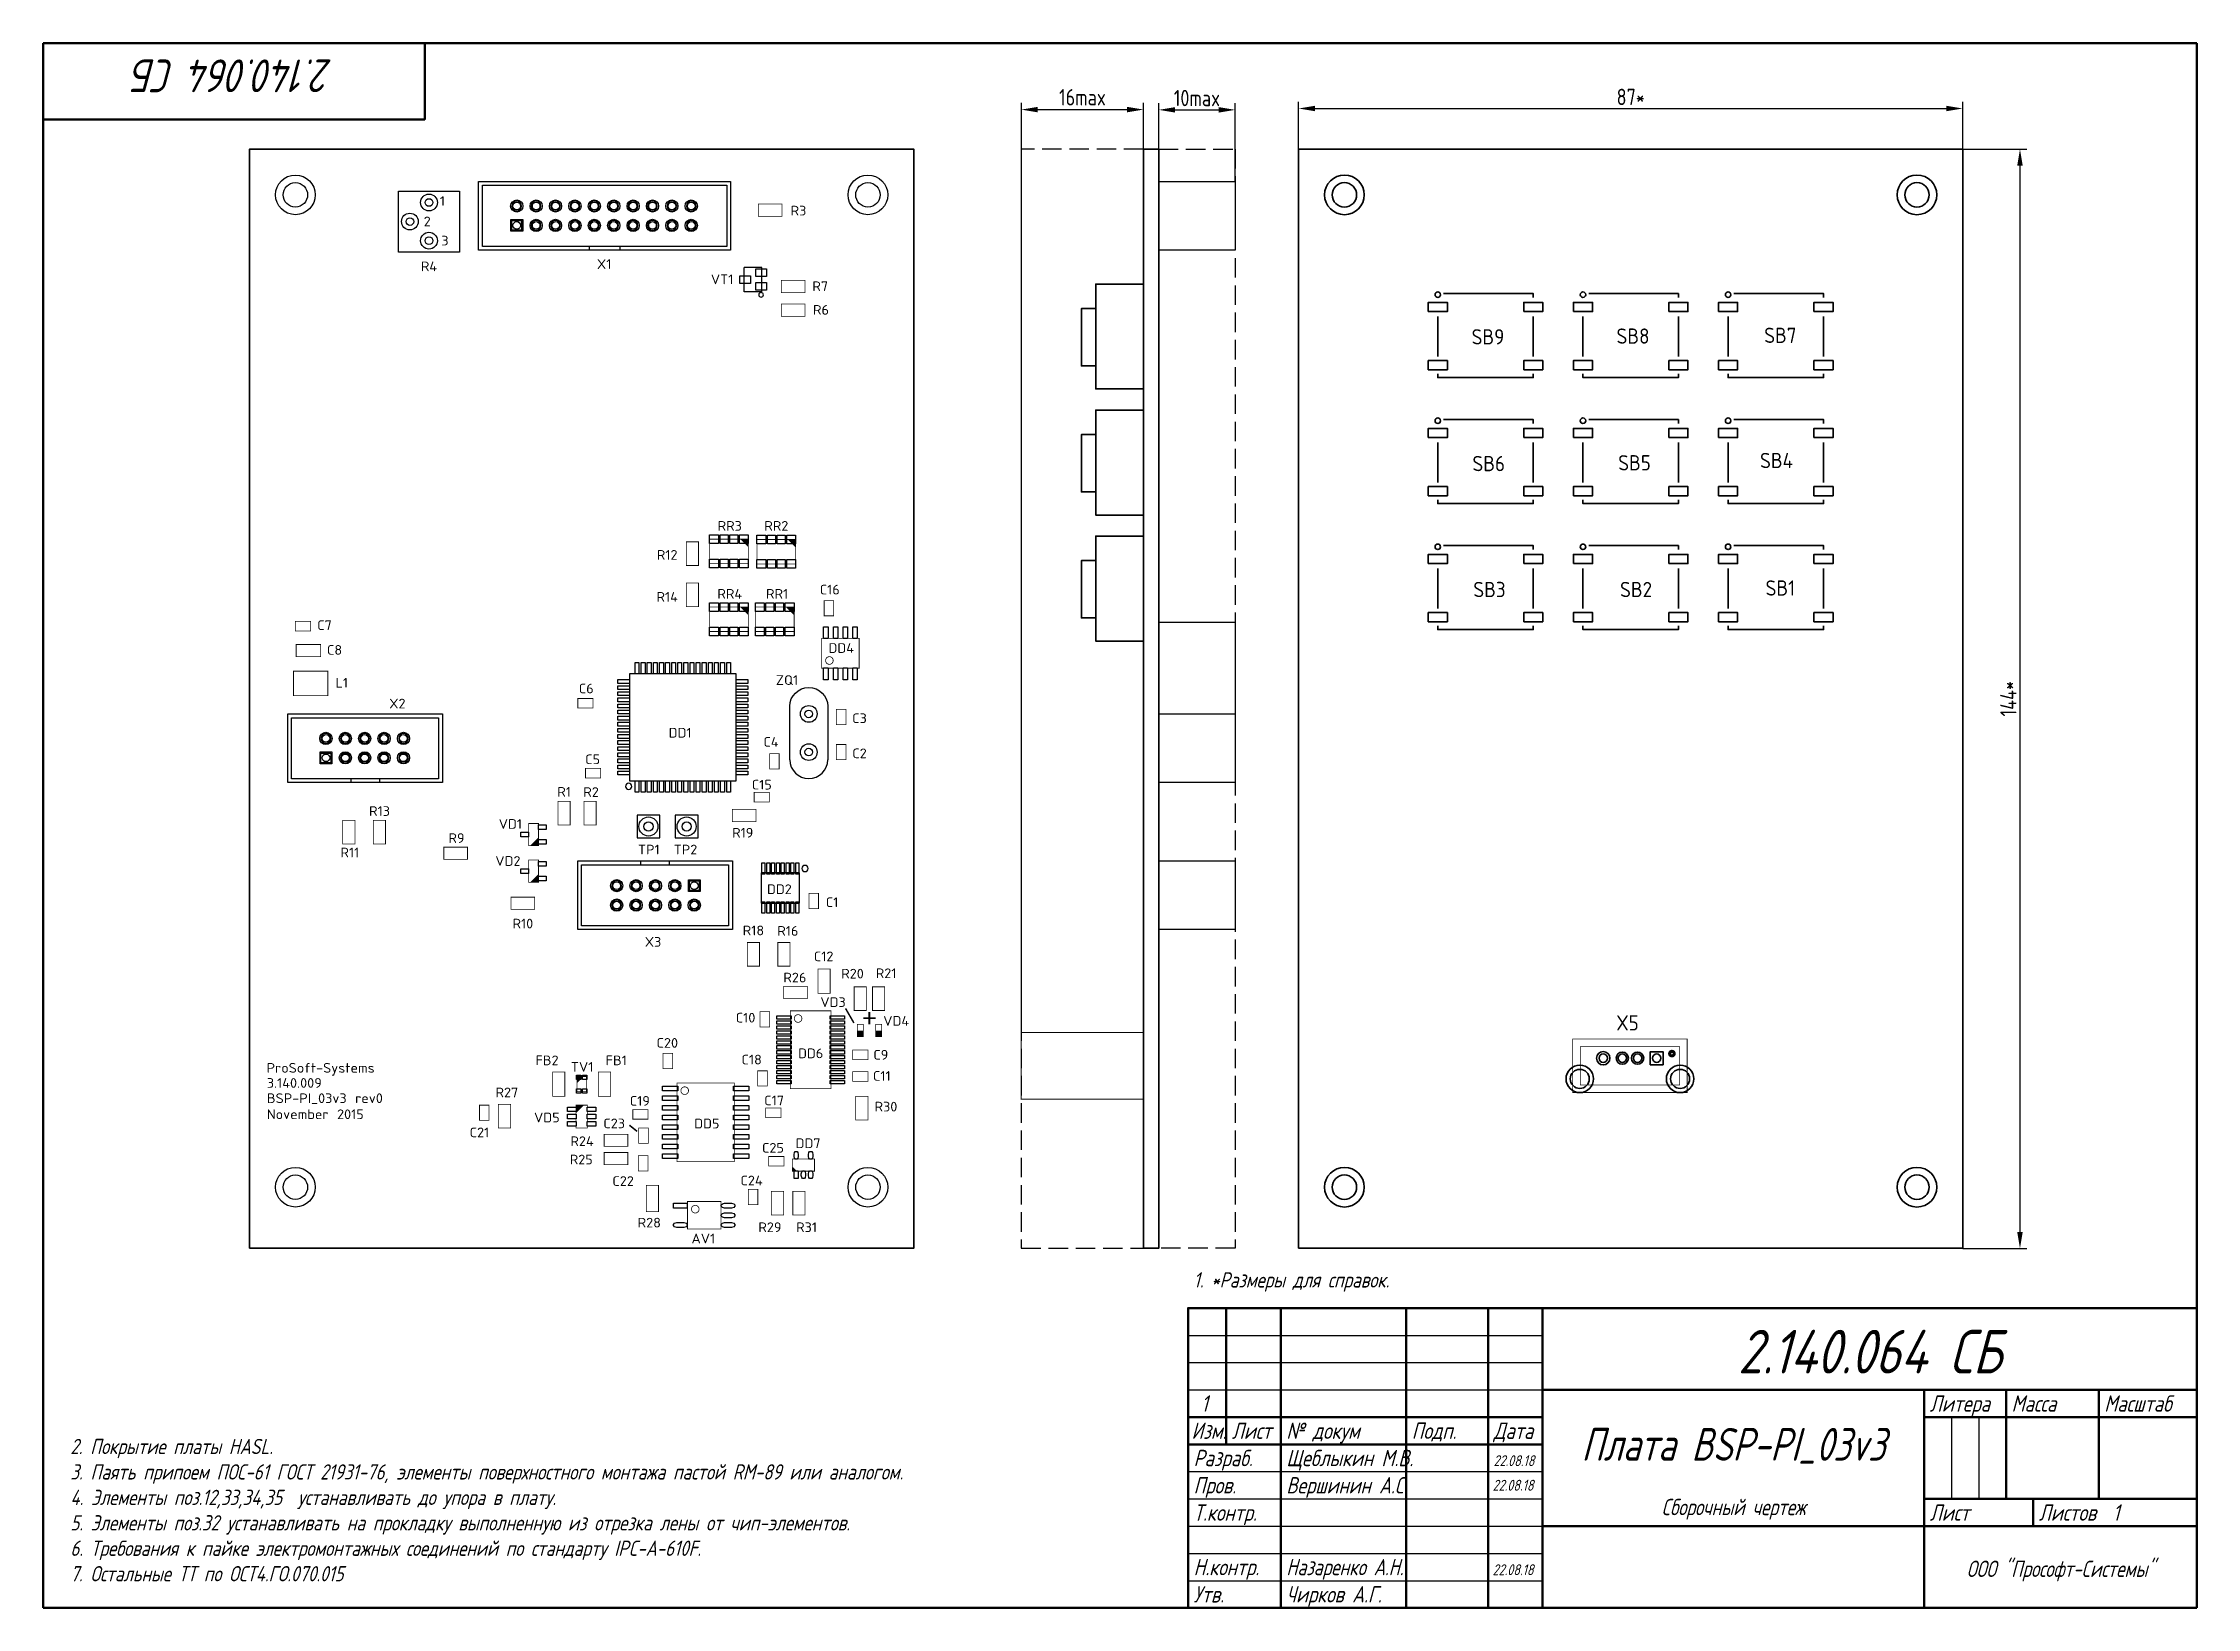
# Paper-space layout '1' of a CAD drawing. Header units: millimetres. Extents: x 20 to 415, y 5 to 292.
# The model-space entities are those that its viewports show. They can reach past a viewport. Long polylines and large blocks are cut down to what shows.
import ezdxf
from ezdxf.enums import TextEntityAlignment as Align

# ---------------------------------------------------------------- set-up
doc = ezdxf.new("R2010")
doc.units = ezdxf.units.MM
doc.linetypes.add('ГОСТ 2.303 4', pattern=[7, 5, -2, 0])
doc.layers.get('0').update_dxf_attribs({"color": 250})
for name, color, linetype, lineweight in [('BOARD', 173, 'Continuous', 35), ('BOTTOM', 7, 'Continuous', 35), ('Основной', 105, 'Continuous', 50), ('Подписи', 255, 'Continuous', 35), ('РАЗМЕРЫ', 7, 'Continuous', 25)]:
    doc.layers.add(name, color=color, linetype=linetype, lineweight=lineweight)
doc.layers.add('TOP', color=7, linetype='Continuous')
doc.layers.add('Видовой экран', color=3, linetype='Continuous')
doc.layers.get('Видовой экран').freeze()
doc.styles.get("Standard").update_dxf_attribs({"font": 'txt.shx'})
doc.styles.add('ГОСТ 2.304', font='CS_Gost2304.shx')
doc.styles.add('ГОСТ А', font='', dxfattribs={"oblique": 15})
doc.styles.get('ГОСТ А').set_extended_font_data('GOST 2.304 type A')
doc.dimstyles.new('ЕСКД', dxfattribs={"dimscale": 0, "dimtxt": 3, "dimasz": 3, "dimexe": 1.25, "dimexo": 0, "dimtad": 1, "dimtoh": 1, "dimdec": 1, "dimrnd": 0.5, "dimtxsty": 'ГОСТ 2.304', "dimcen": 5, "dimadec": 3, "dimazin": 2, "dimtfac": 0.75, "dimtdec": 4, "dimtmove": 1, "dimatfit": 3, "dimfxl": 1, "dimtolj": 1, "dimarcsym": 0})

psp = doc.layouts.new('1')

# ---------------------------------------------------------------- texts
at = {"style": 'ГОСТ А', "oblique": 15}
for s, p in [('Литера', (366, 40.99)), ('Масса', (381, 40.99)), ('Масштаб', (398, 40.99)), ('Изм.', (230.61, 35.99)), ('Лист', (238, 35.99)), ('№ докум', (248, 35.99)), ('Подп.', (271, 35.99)), ('Дата', (286, 35.99)), ('Разраб.', (231, 30.99)), ('Щеблыкин М.В.', (248, 30.99)), ('Пров.', (231, 25.99)), ('Вершинин А.С.', (248, 25.99)), ('Т.контр.', (231, 20.99)), ('Лист  ', (366, 20.99)), ('Листов  1', (386, 20.99)), ('Н.контр.', (231, 10.99)), ('Утв.', (231, 5.99)), ('Чирков А.Г.', (248, 6))]:
    psp.add_text(s, height=3, dxfattribs=at).set_placement(p)
at = {"style": 'ГОСТ А', "oblique": 15, "width": 0.95}
for s, height, p in [('Плата BSP-PI_03v3', 6, (330, 32)), ('Сборочный чертеж', 3, (330, 22)), ('ООО "Прософт-Системы"', 3, (390, 10.67))]:
    psp.add_text(s, height=height, dxfattribs=at).set_placement(p, align=Align.CENTER)
psp.add_text('Назаренко А.Н.', height=3, dxfattribs=at).set_placement((248, 10.99))
at = {"char_height": 2.8, "attachment_point": 7, "style": 'ГОСТ А'}
for s, insert, width in [('{\\FCS_Gost2304|c0;1. *Размеры для справок.\\P}', (231, 63), 178), ('{\\FCS_Gost2304|c0;2. Покрытие платы HASL.\\P3. Паять припоем ПОС-61 ГОСТ 21931-76, элементы поверхностного монтажа пастой RM-89 или аналогом.\\P4. Элементы поз.12,33,34,35  устанавливать до упора в плату.\\P5. Элементы поз.32 устанавливать на прокладку выполненную из отрезка лены от чип-элементов.   \\P6. Требования к пайке электромонтажных соединений по стандарту IPC-A-610F.\\P7. Остальные ТТ по ОСТ4.ГО.070.015}', (25, 9.87), 205.2678)]:
    psp.add_mtext(s, dxfattribs=dict(at, insert=insert, width=width))
at = {"layer": 'Подписи', "style": 'ГОСТ А', "oblique": 15}
for p in [(286, 31), (285.84, 26.5), (285.84, 11)]:
    psp.add_text('22.08.18', height=2, dxfattribs=at).set_placement(p)

msp = doc.modelspace()

# ---------------------------------------------------------------- texts
at = {"layer": 'BOTTOM', "width": 0.865}
for s, p in [('SB9', (1362.19, -2267.88)), ('SB8', (1381.19, -2267.78)), ('SB7', (1400.49, -2267.68)), ('SB6', (1362.29, -2284.48)), ('SB5', (1381.39, -2284.38)), ('SB4', (1399.99, -2284.08)), ('SB3', (1362.39, -2300.98)), ('SB2', (1381.59, -2300.98)), ('SB1', (1400.49, -2300.78)), ('X5', (1380.47, -2357.75))]:
    msp.add_text(s, height=2, dxfattribs=at).set_placement(p, align=Align.CENTER)
at = {"layer": 'TOP', "width": 1.019685}
for s, p in [('1', (1225.23, -2249.72)), ('2', (1223.24, -2252.4)), ('R3', (1271.87, -2250.98)), ('3', (1225.56, -2254.91)), ('R4', (1223.47, -2258.28)), ('X1', (1246.42, -2257.98)), ('VT1', (1261.87, -2259.98)), ('R7', (1274.72, -2260.88)), ('R6', (1274.82, -2263.98)), ('RR3', (1262.87, -2292.28)), ('RR2', (1268.97, -2292.28)), ('R12', (1254.67, -2296.08)), ('C16', (1275.97, -2300.63)), ('R14', (1254.67, -2301.58)), ('RR4', (1262.87, -2301.18)), ('RR1', (1269.07, -2301.18)), ('C7', (1209.79, -2305.29)), ('C8', (1211.1, -2308.53)), ('DD4', (1277.47, -2308.28)), ('L1', (1212.04, -2312.83)), ('C6', (1244.07, -2313.58)), ('ZQ1', (1270.37, -2312.48)), ('X2', (1219.33, -2315.56)), ('C3', (1279.87, -2317.48)), ('DD1', (1256.37, -2319.38)), ('C5', (1244.91, -2322.86)), ('C4', (1268.27, -2320.58)), ('C2', (1279.87, -2322.08)), ('R1', (1241.17, -2327.12)), ('R2', (1244.7, -2327.15)), ('C15', (1267.07, -2326.18)), ('R13', (1216.99, -2329.64)), ('VD1', (1234.13, -2331.33)), ('R9', (1227.07, -2333.18)), ('R19', (1264.57, -2332.48)), ('R11', (1213.1, -2335.07)), ('VD2', (1233.81, -2336.18)), ('TP1', (1252.27, -2334.68)), ('TP2', (1257.07, -2334.68)), ('DD2', (1269.37, -2339.88)), ('C1', (1276.27, -2341.58)), ('R10', (1235.77, -2344.38)), ('R18', (1265.97, -2345.28)), ('R16', (1270.48, -2345.34)), ('X3', (1252.82, -2346.78)), ('C12', (1275.17, -2348.68)), ('R26', (1271.4, -2351.45)), ('R20', (1278.95, -2350.94)), ('R21', (1283.35, -2350.89)), ('C10', (1264.94, -2356.71)), ('VD3', (1276.4, -2354.67)), ('VD4', (1284.67, -2357.13)), ('FB2', (1238.93, -2362.3)), ('FB1', (1248, -2362.3)), ('C20', (1254.69, -2360.01)), ('C18', (1265.74, -2362.2)), ('DD6', (1273.47, -2361.38)), ('C9', (1282.66, -2361.57)), ('TV1', (1243.53, -2363.16)), ('C11', (1282.79, -2364.34)), ('R27', (1233.67, -2366.5)), ('C19', (1251.09, -2367.61)), ('C17', (1268.68, -2367.55)), ('R30', (1283.33, -2368.36)), ('VD5', (1238.91, -2369.79)), ('C23', (1247.73, -2370.56)), ('DD5', (1259.87, -2370.58)), ('C21', (1230.08, -2371.74)), ('R24', (1243.52, -2372.89)), ('C25', (1268.53, -2373.76)), ('DD7', (1273.13, -2373.16)), ('R25', (1243.42, -2375.29)), ('C22', (1248.9, -2378.11)), ('C24', (1265.73, -2378.04)), ('R28', (1252.33, -2383.56)), ('R29', (1268.13, -2384.16)), ('R31', (1272.93, -2384.16)), ('AV1', (1259.41, -2385.64))]:
    msp.add_text(s, height=1.27, dxfattribs=at).set_placement(p, align=Align.CENTER)
for s, p in [('3.140.009', (1202.23, -2365.26)), ('ProSoft-Systems', (1202.2, -2363.28)), ('BSP-PI_03v3 rev0', (1202.23, -2367.26)), ('November 2015', (1202.23, -2369.36))]:
    msp.add_text(s, height=1.27, dxfattribs=at).set_placement(p)

# ---------------------------------------------------------------- blocks, each defined once
blk = doc.blocks.new('Decimal')
at = {"style": 'ГОСТ А', "oblique": 15}
blk.add_text('2.140.064 СБ', height=8, dxfattribs=at).set_placement((0, 0), align=Align.CENTER)
blk = doc.blocks.new('rev')
at = {"style": 'ГОСТ А', "oblique": 15}
blk.add_text('1', height=3, dxfattribs=at).set_placement((0, 0), align=Align.CENTER)
blk = doc.blocks.new('*D1354')
at = {"layer": 'Defpoints', "color": 0}
for p in [(221.81, 279.8), (221.81, 272.54), (199.41, 110.53)]:
    blk.add_point(p, dxfattribs=at)
at = {"layer": 'РАЗМЕРЫ', "color": 0, "lineweight": -2}
for p, q in [((199.41, 110.53), (199.41, 281.05)), ((221.81, 272.54), (221.81, 281.05)), ((202.41, 279.8), (218.81, 279.8))]:
    blk.add_line(p, q, dxfattribs=at)
at = {"layer": 'РАЗМЕРЫ', "color": 0}
for points in [[(202.41, 280.3), (202.41, 279.3), (199.41, 279.8)], [(218.81, 279.3), (218.81, 280.3), (221.81, 279.8)]]:
    blk.add_solid(points, dxfattribs=at)
at = {"layer": 'РАЗМЕРЫ', "color": 0, "insert": (210.61, 282.06), "char_height": 3, "attachment_point": 5, "style": 'ГОСТ 2.304'}
blk.add_mtext('\\A1;16max', dxfattribs=at)
blk = doc.blocks.new('*D1356')
at = {"layer": 'Defpoints', "color": 0}
for p in [(238.61, 279.75), (224.61, 272.54), (238.61, 266.59)]:
    blk.add_point(p, dxfattribs=at)
at = {"layer": 'РАЗМЕРЫ', "color": 0, "lineweight": -2}
for p, q in [((224.61, 272.54), (224.61, 281)), ((238.61, 266.59), (238.61, 281)), ((227.61, 279.75), (235.61, 279.75))]:
    blk.add_line(p, q, dxfattribs=at)
at = {"layer": 'РАЗМЕРЫ', "color": 0}
for points in [[(227.61, 280.25), (227.61, 279.25), (224.61, 279.75)], [(235.61, 279.25), (235.61, 280.25), (238.61, 279.75)]]:
    blk.add_solid(points, dxfattribs=at)
at = {"layer": 'РАЗМЕРЫ', "color": 0, "insert": (231.61, 281.92), "char_height": 3, "attachment_point": 5, "style": 'ГОСТ 2.304'}
blk.add_mtext('\\A1;10max', dxfattribs=at)
blk = doc.blocks.new('*D1360')
at = {"layer": 'Defpoints', "color": 0}
for p in [(372.06, 272.54), (372.06, 70.94), (382.55, 70.94)]:
    blk.add_point(p, dxfattribs=at)
at = {"layer": 'РАЗМЕРЫ', "color": 0, "lineweight": -2}
for p, q in [((372.06, 272.54), (383.8, 272.54)), ((382.55, 269.54), (382.55, 73.94)), ((372.06, 70.94), (383.8, 70.94))]:
    blk.add_line(p, q, dxfattribs=at)
at = {"layer": 'РАЗМЕРЫ', "color": 0}
for points in [[(383.05, 269.54), (382.05, 269.54), (382.55, 272.54)], [(382.05, 73.94), (383.05, 73.94), (382.55, 70.94)]]:
    blk.add_solid(points, dxfattribs=at)
at = {"layer": 'РАЗМЕРЫ', "color": 0, "insert": (380.42, 171.74), "char_height": 3, "attachment_point": 5, "rotation": 90, "style": 'ГОСТ 2.304'}
blk.add_mtext('\\A1;144*', dxfattribs=at)
blk = doc.blocks.new('*D1362')
at = {"layer": 'Defpoints', "color": 0}
for p in [(372.06, 280), (250.26, 272.54), (372.06, 272.54)]:
    blk.add_point(p, dxfattribs=at)
at = {"layer": 'РАЗМЕРЫ', "color": 0, "lineweight": -2}
for p, q in [((250.26, 272.54), (250.26, 281.25)), ((372.06, 272.54), (372.06, 281.25)), ((253.26, 280), (369.06, 280))]:
    blk.add_line(p, q, dxfattribs=at)
at = {"layer": 'РАЗМЕРЫ', "color": 0}
for points in [[(253.26, 280.5), (253.26, 279.5), (250.26, 280)], [(369.06, 279.5), (369.06, 280.5), (372.06, 280)]]:
    blk.add_solid(points, dxfattribs=at)
at = {"layer": 'РАЗМЕРЫ', "color": 0, "insert": (311.16, 282.12), "char_height": 3, "attachment_point": 5, "style": 'ГОСТ 2.304'}
blk.add_mtext('\\A1;87*', dxfattribs=at)
blk = doc.blocks.new('FIGURE_CIRCLE')
blk.add_circle((0, 0), 0.5)
blk = doc.blocks.new('FIGURE_SQUARE')
blk.add_lwpolyline([(-0.5, -0.5), (-0.5, 0.5), (0.5, 0.5), (0.5, -0.5)], close=True)
blk = doc.blocks.new('FIGURE_OBLONG')
blk.add_lwpolyline([(-0.5, -0.125), (-0.5, 0.125), (-0.416, 0.375), (-0.25, 0.5), (0.25, 0.5), (0.416, 0.375), (0.5, 0.125), (0.5, -0.125), (0.416, -0.375), (0.25, -0.5), (-0.25, -0.5), (-0.416, -0.375)], close=True)

# ---------------------------------------------------------------- dimensions: what is measured, and where the dimension line sits
at = {"layer": 'РАЗМЕРЫ'}
dim = psp.add_linear_dim(base=(221.81, 279.8), p1=(199.41, 110.53), p2=(221.81, 272.54), text='<>max', dimstyle='ЕСКД', override={"dimscale": 1, "dimlfac": 0.714286, "dimtxsty": 'ГОСТ 2.304', "dimsah": 1, "dimtolj": 1}, dxfattribs=at)
dim.commit()
dim.dimension.update_dxf_attribs({"geometry": '*D1354', "text_midpoint": (210.61, 279.8), "dimtype": 160})
for base, p1, p2, text, picture, middle in [((238.61, 279.75), (224.61, 272.54), (238.61, 266.59), '<>max', '*D1356', (231.61, 281.92)), ((372.06, 280), (250.26, 272.54), (372.06, 272.54), '<>*', '*D1362', (311.16, 282.12))]:
    dim = psp.add_linear_dim(base=base, p1=p1, p2=p2, text=text, dimstyle='ЕСКД', override={"dimscale": 1, "dimlfac": 0.714286, "dimtxsty": 'ГОСТ 2.304', "dimsah": 1, "dimtolj": 1}, dxfattribs=at)
    dim.commit()
    dim.dimension.update_dxf_attribs({"geometry": picture, "text_midpoint": middle})
dim = psp.add_linear_dim(base=(382.55, 70.94), p1=(372.06, 272.54), p2=(372.06, 70.94), angle=90, text='<>*', dimstyle='ЕСКД', override={"dimscale": 1, "dimlfac": 0.714286, "dimtxsty": 'ГОСТ 2.304', "dimsah": 1, "dimtolj": 1}, dxfattribs=at)
dim.commit()
dim.dimension.update_dxf_attribs({"geometry": '*D1360', "text_midpoint": (380.42, 171.74)})

# ---------------------------------------------------------------- linework, layer by layer
at = {"layer": 'BOARD'}
for points in [[(1199.97, -2386.28), (1286.97, -2386.28), (1286.97, -2242.28), (1199.97, -2242.28)], [(1317.06, -2242.28), (1319.06, -2242.28), (1319.06, -2386.28), (1317.06, -2386.28)], [(1337.39, -2386.28), (1424.39, -2386.28), (1424.39, -2242.28), (1337.39, -2242.28)]]:
    msp.add_lwpolyline(points, close=True, dxfattribs=at)
at = {"layer": 'BOTTOM', "ltscale": 100}
for points in [[(1317.06, -2259.96), (1310.81, -2259.96), (1310.81, -2273.71), (1317.06, -2273.71)], [(1310.81, -2263.18), (1308.94, -2263.18), (1308.94, -2270.68), (1310.81, -2270.68)], [(1317.06, -2276.47), (1310.81, -2276.47), (1310.81, -2290.22), (1317.06, -2290.22)], [(1310.81, -2279.69), (1308.94, -2279.69), (1308.94, -2287.19), (1310.81, -2287.19)], [(1317.06, -2292.98), (1310.81, -2292.98), (1310.81, -2306.73), (1317.06, -2306.73)], [(1310.81, -2296.2), (1308.94, -2296.2), (1308.94, -2303.7), (1310.81, -2303.7)]]:
    msp.add_lwpolyline(points, close=True, dxfattribs=at)
at = {"layer": 'BOTTOM'}
for points in [[(1355.98, -2261.36, 1), (1355.26, -2261.36, 1)], [(1375, -2261.36, 1), (1374.28, -2261.36, 1)], [(1394.01, -2261.36, 1), (1393.29, -2261.36, 1)], [(1355.98, -2277.87, 1), (1355.26, -2277.87, 1)], [(1375, -2277.87, 1), (1374.28, -2277.87, 1)], [(1394.01, -2277.87, 1), (1393.29, -2277.87, 1)], [(1355.98, -2294.38, 1), (1355.26, -2294.38, 1)], [(1375, -2294.38, 1), (1374.28, -2294.38, 1)], [(1394.01, -2294.38, 1), (1393.29, -2294.38, 1)]]:
    msp.add_lwpolyline(points, format="xyb", close=True, dxfattribs=at)
for points in [[(1356.37, -2261.21), (1368.12, -2261.21), (1368.12, -2261.71)], [(1375.39, -2261.21), (1387.14, -2261.21), (1387.14, -2261.71)], [(1394.4, -2261.21), (1406.15, -2261.21), (1406.15, -2261.71)], [(1355.62, -2264.21), (1355.62, -2269.46)], [(1368.12, -2264.21), (1368.12, -2269.46)], [(1374.64, -2264.21), (1374.64, -2269.46)], [(1387.14, -2264.21), (1387.14, -2269.46)], [(1393.65, -2264.21), (1393.65, -2269.46)], [(1406.15, -2264.21), (1406.15, -2269.46)], [(1355.62, -2271.71), (1355.62, -2272.21), (1368.12, -2272.21), (1368.12, -2271.71)], [(1374.64, -2271.71), (1374.64, -2272.21), (1387.14, -2272.21), (1387.14, -2271.71)], [(1393.65, -2271.71), (1393.65, -2272.21), (1406.15, -2272.21), (1406.15, -2271.71)], [(1356.37, -2277.72), (1368.12, -2277.72), (1368.12, -2278.22)], [(1375.39, -2277.72), (1387.14, -2277.72), (1387.14, -2278.22)], [(1394.4, -2277.72), (1406.15, -2277.72), (1406.15, -2278.22)], [(1355.62, -2280.72), (1355.62, -2285.97)], [(1368.12, -2280.72), (1368.12, -2285.97)], [(1374.64, -2280.72), (1374.64, -2285.97)], [(1387.14, -2280.72), (1387.14, -2285.97)], [(1393.65, -2280.72), (1393.65, -2285.97)], [(1406.15, -2280.72), (1406.15, -2285.97)], [(1355.62, -2288.22), (1355.62, -2288.72), (1368.12, -2288.72), (1368.12, -2288.22)], [(1374.64, -2288.22), (1374.64, -2288.72), (1387.14, -2288.72), (1387.14, -2288.22)], [(1393.65, -2288.22), (1393.65, -2288.72), (1406.15, -2288.72), (1406.15, -2288.22)], [(1356.37, -2294.23), (1368.12, -2294.23), (1368.12, -2294.73)], [(1375.39, -2294.23), (1387.14, -2294.23), (1387.14, -2294.73)], [(1394.4, -2294.23), (1406.15, -2294.23), (1406.15, -2294.73)], [(1355.62, -2297.23), (1355.62, -2302.48)], [(1368.12, -2297.23), (1368.12, -2302.48)], [(1374.64, -2297.23), (1374.64, -2302.48)], [(1387.14, -2297.23), (1387.14, -2302.48)], [(1393.65, -2297.23), (1393.65, -2302.48)], [(1406.15, -2297.23), (1406.15, -2302.48)], [(1355.62, -2304.73), (1355.62, -2305.23), (1368.12, -2305.23), (1368.12, -2304.73)], [(1374.64, -2304.73), (1374.64, -2305.23), (1387.14, -2305.23), (1387.14, -2304.73)], [(1393.65, -2304.73), (1393.65, -2305.23), (1406.15, -2305.23), (1406.15, -2304.73)]]:
    msp.add_lwpolyline(points, dxfattribs=at)
at = {"layer": 'BOTTOM', "const_width": 0.125}
msp.add_lwpolyline([(1307.69, -2358.01), (1301.06, -2358.01), (1301.06, -2366.76), (1317.06, -2366.76), (1317.06, -2358.01)], close=True, dxfattribs=at)
at = {"layer": 'BOTTOM', "const_width": 0.1}
for points in [[(1380.79, -2358.88), (1388.29, -2358.88), (1388.29, -2365.88), (1373.29, -2365.88), (1373.29, -2358.88), (1380.79, -2358.88)], [(1387.29, -2359.88), (1374.29, -2359.88), (1374.29, -2364.88), (1387.29, -2364.88), (1387.29, -2359.88)]]:
    msp.add_lwpolyline(points, dxfattribs=at)
at = {"layer": 'BOTTOM', "const_width": 0.4}
msp.add_lwpolyline([(1386.59, -2360.78, 1), (1385.99, -2360.78, 1), (1386.59, -2360.78)], format="xyb", dxfattribs=at)
at = {"layer": 'TOP', "linetype": 'ГОСТ 2.303 4'}
for p, q in [((1317.06, -2242.28), (1301.06, -2242.28)), ((1301.06, -2242.28), (1301.06, -2386.28)), ((1319.06, -2242.28), (1329.06, -2242.28)), ((1329.06, -2242.28), (1329.06, -2386.28)), ((1301.06, -2386.28), (1317.06, -2386.28)), ((1329.06, -2386.28), (1319.06, -2386.28))]:
    msp.add_line(p, q, dxfattribs=at)
at = {"layer": 'TOP'}
for points in [[(1227.47, -2247.78), (1227.47, -2255.78), (1219.47, -2255.78), (1219.47, -2247.78), (1227.47, -2247.78)], [(1229.97, -2255.53), (1229.97, -2246.53), (1262.97, -2246.53), (1262.97, -2255.53), (1229.97, -2255.53)], [(1230.47, -2255.03), (1230.47, -2247.03), (1262.47, -2247.03), (1262.47, -2255.03), (1230.47, -2255.03)], [(1244.47, -2255.03), (1244.47, -2255.53)], [(1248.47, -2255.03), (1248.47, -2255.53)], [(1267.07, -2260.98), (1264.77, -2260.98), (1264.77, -2257.78)], [(1267.07, -2260.98), (1267.07, -2257.78), (1264.77, -2257.78)], [(1319.06, -2324.53), (1319.06, -2304.28), (1329.06, -2304.28), (1329.06, -2324.53)], [(1263.72, -2325.03), (1263.72, -2311.03), (1249.72, -2311.03), (1249.72, -2325.03), (1263.72, -2325.03)], [(1204.97, -2325.28), (1204.97, -2316.28), (1225.22, -2316.28), (1225.22, -2325.28), (1204.97, -2325.28)], [(1270.72, -2322.28), (1270.72, -2315.28)], [(1275.72, -2315.28), (1275.72, -2322.28)], [(1205.47, -2324.78), (1205.47, -2316.78), (1224.72, -2316.78), (1224.72, -2324.78), (1205.47, -2324.78)], [(1213.22, -2324.78), (1213.22, -2325.28)], [(1216.97, -2324.78), (1216.97, -2325.28)], [(1250.72, -2332.53), (1253.72, -2332.53), (1253.72, -2329.53), (1250.72, -2329.53), (1250.72, -2332.53)], [(1255.72, -2332.53), (1258.72, -2332.53), (1258.72, -2329.53), (1255.72, -2329.53), (1255.72, -2332.53)], [(1263.22, -2335.53), (1263.22, -2344.53), (1242.97, -2344.53), (1242.97, -2335.53), (1263.22, -2335.53)], [(1262.72, -2336.03), (1262.72, -2344.03), (1243.47, -2344.03), (1243.47, -2336.03), (1262.72, -2336.03)], [(1251.22, -2336.03), (1251.22, -2335.53)], [(1254.97, -2336.03), (1254.97, -2335.53)], [(1267, -2337.08), (1267, -2341.08), (1271.99, -2341.08), (1271.99, -2337.08), (1267, -2337.08)]]:
    msp.add_lwpolyline(points, dxfattribs=at)
for points in [[(1319.06, -2246.53), (1329.06, -2246.53), (1329.06, -2255.53), (1319.06, -2255.53)], [(1235.6, -2252.92), (1234.33, -2252.92), (1234.33, -2251.65), (1235.6, -2251.65)], [(1319.06, -2316.28), (1329.06, -2316.28), (1329.06, -2325.28), (1319.06, -2325.28)], [(1210.6, -2322.67), (1209.32, -2322.67), (1209.32, -2321.4), (1210.6, -2321.4)], [(1319.06, -2335.53), (1329.06, -2335.53), (1329.06, -2344.53), (1319.06, -2344.53)], [(1257.59, -2338.14), (1258.86, -2338.14), (1258.86, -2339.42), (1257.59, -2339.42)]]:
    msp.add_lwpolyline(points, close=True, dxfattribs=at)
for points in [[(1235.6, -2249.74, 1), (1234.33, -2249.74, 1), (1235.6, -2249.74)], [(1238.14, -2249.74, 1), (1236.87, -2249.74, 1), (1238.14, -2249.74)], [(1240.68, -2249.74, 1), (1239.41, -2249.74, 1), (1240.68, -2249.74)], [(1243.22, -2249.74, 1), (1241.95, -2249.74, 1), (1243.22, -2249.74)], [(1245.76, -2249.74, 1), (1244.49, -2249.74, 1), (1245.76, -2249.74)], [(1248.3, -2249.74, 1), (1247.03, -2249.74, 1), (1248.3, -2249.74)], [(1250.84, -2249.74, 1), (1249.57, -2249.74, 1), (1250.84, -2249.74)], [(1253.38, -2249.74, 1), (1252.11, -2249.74, 1), (1253.38, -2249.74)], [(1255.92, -2249.74, 1), (1254.65, -2249.74, 1), (1255.92, -2249.74)], [(1258.46, -2249.74, 1), (1257.19, -2249.74, 1), (1258.46, -2249.74)], [(1238.14, -2252.28, 1), (1236.87, -2252.28, 1), (1238.14, -2252.28)], [(1240.68, -2252.28, 1), (1239.41, -2252.28, 1), (1240.68, -2252.28)], [(1243.22, -2252.28, 1), (1241.95, -2252.28, 1), (1243.22, -2252.28)], [(1245.76, -2252.28, 1), (1244.49, -2252.28, 1), (1245.76, -2252.28)], [(1248.3, -2252.28, 1), (1247.03, -2252.28, 1), (1248.3, -2252.28)], [(1250.84, -2252.28, 1), (1249.57, -2252.28, 1), (1250.84, -2252.28)], [(1253.38, -2252.28, 1), (1252.11, -2252.28, 1), (1253.38, -2252.28)], [(1255.92, -2252.28, 1), (1254.65, -2252.28, 1), (1255.92, -2252.28)], [(1258.46, -2252.28, 1), (1257.19, -2252.28, 1), (1258.46, -2252.28)], [(1270.72, -2315.28, -0.983472), (1275.72, -2315.28)], [(1210.6, -2319.49, 1), (1209.32, -2319.49, 1), (1210.6, -2319.49)], [(1213.14, -2319.49, 1), (1211.87, -2319.49, 1), (1213.14, -2319.49)], [(1215.68, -2319.49, 1), (1214.41, -2319.49, 1), (1215.68, -2319.49)], [(1218.23, -2319.49, 1), (1216.96, -2319.49, 1), (1218.23, -2319.49)], [(1220.77, -2319.49, 1), (1219.5, -2319.49, 1), (1220.77, -2319.49)], [(1213.14, -2322.04, 1), (1211.87, -2322.04, 1), (1213.14, -2322.04)], [(1215.68, -2322.04, 1), (1214.41, -2322.04, 1), (1215.68, -2322.04)], [(1218.23, -2322.04, 1), (1216.96, -2322.04, 1), (1218.23, -2322.04)], [(1220.77, -2322.04, 1), (1219.5, -2322.04, 1), (1220.77, -2322.04)], [(1270.72, -2322.28, 0.983472), (1275.72, -2322.28)], [(1248.69, -2338.78, 1), (1247.41, -2338.78, 1), (1248.69, -2338.78)], [(1251.23, -2338.78, 1), (1249.96, -2338.78, 1), (1251.23, -2338.78)], [(1253.77, -2338.78, 1), (1252.5, -2338.78, 1), (1253.77, -2338.78)], [(1256.32, -2338.78, 1), (1255.05, -2338.78, 1), (1256.32, -2338.78)], [(1248.69, -2341.32, 1), (1247.41, -2341.32, 1), (1248.69, -2341.32)], [(1251.23, -2341.32, 1), (1249.96, -2341.32, 1), (1251.23, -2341.32)], [(1253.77, -2341.32, 1), (1252.5, -2341.32, 1), (1253.77, -2341.32)], [(1256.32, -2341.32, 1), (1255.05, -2341.32, 1), (1256.32, -2341.32)], [(1258.86, -2341.32, 1), (1257.59, -2341.32, 1), (1258.86, -2341.32)]]:
    msp.add_lwpolyline(points, format="xyb", dxfattribs=at)
for points, const_width in [([(1266.62, -2251.08), (1266.62, -2249.48), (1269.72, -2249.48), (1269.72, -2251.08), (1266.62, -2251.08)], 0.1), ([(1272.72, -2259.48), (1272.72, -2261.08), (1269.62, -2261.08), (1269.62, -2259.48), (1272.72, -2259.48)], 0.1), ([(1269.62, -2264.18), (1269.62, -2262.58), (1272.72, -2262.58), (1272.72, -2264.18), (1269.62, -2264.18)], 0.1), ([(1257.17, -2293.73), (1258.77, -2293.73), (1258.77, -2296.83), (1257.17, -2296.83), (1257.17, -2293.73)], 0.1), ([(1260.23, -2293.38), (1265.31, -2293.38), (1265.31, -2296.58), (1260.23, -2296.58), (1260.23, -2293.38)], 0.1), ([(1265.31, -2294.38), (1264.31, -2293.38)], 0.1), ([(1265.31, -2294.28), (1264.41, -2293.38)], 0.1), ([(1265.31, -2294.18), (1264.51, -2293.38)], 0.1), ([(1265.31, -2294.08), (1264.61, -2293.38)], 0.1), ([(1265.31, -2293.98), (1264.71, -2293.38)], 0.1), ([(1265.31, -2293.88), (1264.81, -2293.38)], 0.1), ([(1265.31, -2293.78), (1264.91, -2293.38)], 0.1), ([(1265.31, -2293.68), (1265.01, -2293.38)], 0.1), ([(1265.31, -2293.58), (1265.11, -2293.38)], 0.1), ([(1265.31, -2293.48), (1265.21, -2293.38)], 0.1), ([(1266.43, -2293.43), (1271.51, -2293.43), (1271.51, -2296.63), (1266.43, -2296.63), (1266.43, -2293.43)], 0.1), ([(1271.51, -2294.43), (1270.51, -2293.43)], 0.1), ([(1271.51, -2294.33), (1270.61, -2293.43)], 0.1), ([(1271.51, -2294.23), (1270.71, -2293.43)], 0.1), ([(1271.51, -2294.13), (1270.81, -2293.43)], 0.1), ([(1271.51, -2294.03), (1270.91, -2293.43)], 0.1), ([(1271.51, -2293.93), (1271.01, -2293.43)], 0.1), ([(1271.51, -2293.83), (1271.11, -2293.43)], 0.1), ([(1271.51, -2293.73), (1271.21, -2293.43)], 0.1), ([(1271.51, -2293.63), (1271.31, -2293.43)], 0.1), ([(1271.51, -2293.53), (1271.41, -2293.43)], 0.1), ([(1257.17, -2299.13), (1258.77, -2299.13), (1258.77, -2302.23), (1257.17, -2302.23), (1257.17, -2299.13)], 0.1), ([(1260.23, -2302.28), (1265.31, -2302.28), (1265.31, -2305.48), (1260.23, -2305.48), (1260.23, -2302.28)], 0.1), ([(1265.31, -2303.28), (1264.31, -2302.28)], 0.1), ([(1265.31, -2303.18), (1264.41, -2302.28)], 0.1), ([(1265.31, -2303.08), (1264.51, -2302.28)], 0.1), ([(1265.31, -2302.98), (1264.61, -2302.28)], 0.1), ([(1265.31, -2302.88), (1264.71, -2302.28)], 0.1), ([(1265.31, -2302.78), (1264.81, -2302.28)], 0.1), ([(1265.31, -2302.68), (1264.91, -2302.28)], 0.1), ([(1265.31, -2302.58), (1265.01, -2302.28)], 0.1), ([(1265.31, -2302.48), (1265.11, -2302.28)], 0.1), ([(1265.31, -2302.38), (1265.21, -2302.28)], 0.1), ([(1266.23, -2302.28), (1271.31, -2302.28), (1271.31, -2305.48), (1266.23, -2305.48), (1266.23, -2302.28)], 0.1), ([(1271.31, -2303.28), (1270.31, -2302.28)], 0.1), ([(1271.31, -2303.18), (1270.41, -2302.28)], 0.1), ([(1271.31, -2303.08), (1270.51, -2302.28)], 0.1), ([(1271.31, -2302.98), (1270.61, -2302.28)], 0.1), ([(1271.31, -2302.88), (1270.71, -2302.28)], 0.1), ([(1271.31, -2302.78), (1270.81, -2302.28)], 0.1), ([(1271.31, -2302.68), (1270.91, -2302.28)], 0.1), ([(1271.31, -2302.58), (1271.01, -2302.28)], 0.1), ([(1271.31, -2302.48), (1271.11, -2302.28)], 0.1), ([(1271.31, -2302.38), (1271.21, -2302.28)], 0.1), ([(1276.49, -2303.43), (1275.24, -2303.43), (1275.24, -2301.43), (1276.49, -2301.43), (1276.49, -2303.43)], 0.1), ([(1205.97, -2305.41), (1205.97, -2304.16), (1207.97, -2304.16), (1207.97, -2305.41), (1205.97, -2305.41)], 0.1), ([(1206.07, -2308.78), (1206.07, -2307.18), (1209.27, -2307.18), (1209.27, -2308.78), (1206.07, -2308.78)], 0.1), ([(1279.82, -2310.28), (1274.92, -2310.28), (1274.92, -2306.38), (1279.82, -2306.38), (1279.82, -2310.28)], 0.1), ([(1205.72, -2313.88), (1205.72, -2310.68), (1210.22, -2310.68), (1210.22, -2313.88), (1205.72, -2313.88)], 0.1), ([(1244.97, -2314.26), (1244.97, -2315.51), (1242.97, -2315.51), (1242.97, -2314.26), (1244.97, -2314.26)], 0.1), ([(1276.84, -2315.68), (1278.09, -2315.68), (1278.09, -2317.68), (1276.84, -2317.68), (1276.84, -2315.68)], 0.1), ([(1268.09, -2321.48), (1269.34, -2321.48), (1269.34, -2323.48), (1268.09, -2323.48), (1268.09, -2321.48)], 0.1), ([(1278.09, -2322.28), (1276.84, -2322.28), (1276.84, -2320.28), (1278.09, -2320.28), (1278.09, -2322.28)], 0.1), ([(1245.97, -2323.41), (1245.97, -2324.66), (1243.97, -2324.66), (1243.97, -2323.41), (1245.97, -2323.41)], 0.1), ([(1241.97, -2330.83), (1240.37, -2330.83), (1240.37, -2327.73), (1241.97, -2327.73), (1241.97, -2330.83)], 0.1), ([(1245.37, -2330.83), (1243.77, -2330.83), (1243.77, -2327.73), (1245.37, -2327.73), (1245.37, -2330.83)], 0.1), ([(1266.07, -2327.81), (1266.07, -2326.56), (1268.07, -2326.56), (1268.07, -2327.81), (1266.07, -2327.81)], 0.1), ([(1213.77, -2333.33), (1212.17, -2333.33), (1212.17, -2330.23), (1213.77, -2330.23), (1213.77, -2333.33)], 0.1), ([(1217.77, -2333.33), (1216.17, -2333.33), (1216.17, -2330.23), (1217.77, -2330.23), (1217.77, -2333.33)], 0.1), ([(1266.32, -2328.78), (1266.32, -2330.38), (1263.22, -2330.38), (1263.22, -2328.78), (1266.32, -2328.78)], 0.1), ([(1237.82, -2330.63), (1237.82, -2333.53), (1236.52, -2333.53), (1236.52, -2330.63), (1237.82, -2330.63)], 0.1), ([(1236.82, -2333.53), (1237.82, -2332.53)], 0.1), ([(1236.92, -2333.53), (1237.82, -2332.63)], 0.1), ([(1237.02, -2333.53), (1237.82, -2332.73)], 0.1), ([(1237.12, -2333.53), (1237.82, -2332.83)], 0.1), ([(1237.22, -2333.53), (1237.82, -2332.93)], 0.1), ([(1237.32, -2333.53), (1237.82, -2333.03)], 0.1), ([(1237.42, -2333.53), (1237.82, -2333.13)], 0.1), ([(1237.52, -2333.53), (1237.82, -2333.23)], 0.1), ([(1237.62, -2333.53), (1237.82, -2333.33)], 0.1), ([(1228.52, -2333.73), (1228.52, -2335.33), (1225.42, -2335.33), (1225.42, -2333.73), (1228.52, -2333.73)], 0.1), ([(1237.82, -2335.43), (1237.82, -2338.33), (1236.52, -2338.33), (1236.52, -2335.43), (1237.82, -2335.43)], 0.1), ([(1237.72, -2333.53), (1237.82, -2333.43)], 0.1), ([(1236.82, -2338.33), (1237.82, -2337.33)], 0.1), ([(1236.92, -2338.33), (1237.82, -2337.43)], 0.1), ([(1237.02, -2338.33), (1237.82, -2337.53)], 0.1), ([(1237.12, -2338.33), (1237.82, -2337.63)], 0.1), ([(1237.22, -2338.33), (1237.82, -2337.73)], 0.1), ([(1237.32, -2338.33), (1237.82, -2337.83)], 0.1), ([(1237.42, -2338.33), (1237.82, -2337.93)], 0.1), ([(1237.52, -2338.33), (1237.82, -2338.03)], 0.1), ([(1237.62, -2338.33), (1237.82, -2338.13)], 0.1), ([(1237.72, -2338.33), (1237.82, -2338.23)], 0.1), ([(1237.32, -2340.28), (1237.32, -2341.88), (1234.22, -2341.88), (1234.22, -2340.28), (1237.32, -2340.28)], 0.1), ([(1274.49, -2341.78), (1273.24, -2341.78), (1273.24, -2339.78), (1274.49, -2339.78), (1274.49, -2341.78)], 0.1), ([(1266.77, -2349.33), (1265.17, -2349.33), (1265.17, -2346.23), (1266.77, -2346.23), (1266.77, -2349.33)], 0.1), ([(1270.77, -2349.33), (1269.17, -2349.33), (1269.17, -2346.23), (1270.77, -2346.23), (1270.77, -2349.33)], 0.1), ([(1276.02, -2352.88), (1274.42, -2352.88), (1274.42, -2349.68), (1276.02, -2349.68), (1276.02, -2352.88)], 0.1), ([(1269.92, -2353.58), (1269.92, -2351.98), (1273.02, -2351.98), (1273.02, -2353.58), (1269.92, -2353.58)], 0.1), ([(1280.77, -2355.13), (1279.17, -2355.13), (1279.17, -2352.03), (1280.77, -2352.03), (1280.77, -2355.13)], 0.1), ([(1283.17, -2355.13), (1281.57, -2355.13), (1281.57, -2352.03), (1283.17, -2352.03), (1283.17, -2355.13)], 0.1), ([(1268.09, -2357.28), (1266.84, -2357.28), (1266.84, -2355.28), (1268.09, -2355.28), (1268.09, -2357.28)], 0.1), ([(1270.82, -2365.38), (1270.82, -2355.18), (1276.12, -2355.18), (1276.12, -2365.38), (1270.82, -2365.38)], 0.1), ([(1279.13, -2356.76), (1278.04, -2354.86)], 0.2), ([(1281.17, -2356.94), (1281.17, -2355.34)], 0.25), ([(1280.37, -2358.54), (1279.57, -2358.54), (1279.57, -2356.94), (1280.37, -2356.94), (1280.37, -2358.54)], 0.1), ([(1280.37, -2357.84), (1279.57, -2357.84)], 0.1), ([(1280.37, -2357.94), (1279.57, -2357.94)], 0.1), ([(1280.37, -2358.04), (1279.57, -2358.04)], 0.1), ([(1280.37, -2358.14), (1279.57, -2358.14)], 0.1), ([(1280.37, -2358.24), (1279.57, -2358.24)], 0.1), ([(1280.37, -2358.34), (1279.57, -2358.34)], 0.1), ([(1280.37, -2358.44), (1279.57, -2358.44)], 0.1), ([(1280.37, -2356.14), (1281.97, -2356.14)], 0.25), ([(1282.77, -2358.54), (1281.97, -2358.54), (1281.97, -2356.94), (1282.77, -2356.94), (1282.77, -2358.54)], 0.1), ([(1282.77, -2357.84), (1281.97, -2357.84)], 0.1), ([(1282.77, -2357.94), (1281.97, -2357.94)], 0.1), ([(1282.77, -2358.04), (1281.97, -2358.04)], 0.1), ([(1282.77, -2358.14), (1281.97, -2358.14)], 0.1), ([(1282.77, -2358.24), (1281.97, -2358.24)], 0.1), ([(1282.77, -2358.34), (1281.97, -2358.34)], 0.1), ([(1282.77, -2358.44), (1281.97, -2358.44)], 0.1), ([(1255.39, -2362.74), (1254.14, -2362.74), (1254.14, -2360.74), (1255.39, -2360.74), (1255.39, -2362.74)], 0.1), ([(1278.97, -2361.57), (1278.97, -2360.32), (1280.97, -2360.32), (1280.97, -2361.57), (1278.97, -2361.57)], 0.1), ([(1239.67, -2363.18), (1241.27, -2363.18), (1241.27, -2366.38), (1239.67, -2366.38), (1239.67, -2363.18)], 0.1), ([(1242.87, -2363.78), (1244.07, -2363.78), (1244.07, -2365.78), (1242.87, -2365.78), (1242.87, -2363.78)], 0.1), ([(1242.87, -2363.88), (1242.97, -2363.78)], 0.1), ([(1242.87, -2363.98), (1243.07, -2363.78)], 0.1), ([(1242.87, -2364.08), (1243.17, -2363.78)], 0.1), ([(1242.87, -2364.18), (1243.27, -2363.78)], 0.1), ([(1242.87, -2364.28), (1243.37, -2363.78)], 0.1), ([(1242.87, -2364.38), (1243.47, -2363.78)], 0.1), ([(1242.87, -2364.48), (1243.57, -2363.78)], 0.1), ([(1242.87, -2364.58), (1243.67, -2363.78)], 0.1), ([(1245.67, -2363.18), (1247.27, -2363.18), (1247.27, -2366.38), (1245.67, -2366.38), (1245.67, -2363.18)], 0.1), ([(1267.79, -2365.03), (1266.54, -2365.03), (1266.54, -2363.03), (1267.79, -2363.03), (1267.79, -2365.03)], 0.1), ([(1278.97, -2364.41), (1278.97, -2363.16), (1280.97, -2363.16), (1280.97, -2364.41), (1278.97, -2364.41)], 0.1), ([(1255.97, -2374.93), (1255.97, -2364.63), (1263.47, -2364.63), (1263.47, -2374.93), (1255.97, -2374.93)], 0.1), ([(1280.97, -2369.49), (1279.37, -2369.49), (1279.37, -2366.39), (1280.97, -2366.39), (1280.97, -2369.49)], 0.1), ([(1231.34, -2369.53), (1230.09, -2369.53), (1230.09, -2367.53), (1231.34, -2367.53), (1231.34, -2369.53)], 0.1), ([(1232.57, -2367.43), (1234.17, -2367.43), (1234.17, -2370.53), (1232.57, -2370.53), (1232.57, -2367.43)], 0.1), ([(1242.82, -2367.53), (1242.72, -2367.63)], 0.1), ([(1242.92, -2367.53), (1242.72, -2367.73)], 0.1), ([(1243.02, -2367.53), (1242.72, -2367.83)], 0.1), ([(1243.12, -2367.53), (1242.72, -2367.93)], 0.1), ([(1243.22, -2367.53), (1242.72, -2368.03)], 0.1), ([(1243.32, -2367.53), (1242.72, -2368.13)], 0.1), ([(1243.42, -2367.53), (1242.72, -2368.23)], 0.1), ([(1243.52, -2367.53), (1242.72, -2368.33)], 0.1), ([(1243.62, -2367.53), (1242.72, -2368.43)], 0.1), ([(1243.72, -2367.53), (1242.72, -2368.53)], 0.1), ([(1242.72, -2370.53), (1242.72, -2367.53), (1244.22, -2367.53), (1244.22, -2370.53), (1242.72, -2370.53)], 0.1), ([(1252.17, -2368.12), (1252.17, -2369.37), (1250.17, -2369.37), (1250.17, -2368.12), (1252.17, -2368.12)], 0.1), ([(1267.57, -2369.17), (1267.57, -2367.92), (1269.57, -2367.92), (1269.57, -2369.17), (1267.57, -2369.17)], 0.1), ([(1246.42, -2372.94), (1246.42, -2371.34), (1249.52, -2371.34), (1249.52, -2372.94), (1246.42, -2372.94)], 0.1), ([(1250.73, -2370.96), (1249.73, -2370.16)], 0.2), ([(1250.94, -2370.54), (1252.19, -2370.54), (1252.19, -2372.54), (1250.94, -2372.54), (1250.94, -2370.54)], 0.1), ([(1246.42, -2375.34), (1246.42, -2373.74), (1249.52, -2373.74), (1249.52, -2375.34), (1246.42, -2375.34)], 0.1), ([(1252.15, -2376.16), (1250.9, -2376.16), (1250.9, -2374.16), (1252.15, -2374.16), (1252.15, -2376.16)], 0.1), ([(1269.97, -2374.26), (1269.97, -2375.51), (1267.97, -2375.51), (1267.97, -2374.26), (1269.97, -2374.26)], 0.1), ([(1271.07, -2374.58), (1273.97, -2374.58), (1273.97, -2376.18), (1271.07, -2376.18), (1271.07, -2374.58)], 0.1), ([(1271.62, -2376.18), (1271.12, -2375.68)], 0.1), ([(1253.53, -2381.49), (1251.93, -2381.49), (1251.93, -2378.04), (1253.53, -2378.04), (1253.53, -2381.49)], 0.1), ([(1271.52, -2376.18), (1271.12, -2375.78)], 0.1), ([(1271.42, -2376.18), (1271.12, -2375.88)], 0.1), ([(1271.32, -2376.18), (1271.12, -2375.98)], 0.1), ([(1271.22, -2376.18), (1271.12, -2376.08)], 0.1), ([(1257.33, -2383.76), (1257.33, -2380.16), (1261.73, -2380.16), (1261.73, -2383.76), (1257.33, -2383.76)], 0.1), ([(1266.55, -2380.56), (1265.3, -2380.56), (1265.3, -2378.56), (1266.55, -2378.56), (1266.55, -2380.56)], 0.1), ([(1269.93, -2381.91), (1268.33, -2381.91), (1268.33, -2378.81), (1269.93, -2378.81), (1269.93, -2381.91)], 0.1), ([(1272.73, -2381.91), (1271.13, -2381.91), (1271.13, -2378.81), (1272.73, -2378.81), (1272.73, -2381.91)], 0.1)]:
    msp.add_lwpolyline(points, dxfattribs=dict(at, const_width=const_width))
for points in [[(1267.27, -2261.38, 1), (1266.67, -2261.38, 1)], [(1250.03, -2325.78, 1), (1249.21, -2325.78, 1)], [(1273.13, -2336.53, 1), (1272.31, -2336.53, 1)]]:
    msp.add_lwpolyline(points, format="xyb", close=True, dxfattribs=at)
at = {"layer": 'TOP', "const_width": 0.1}
for points in [[(1276.42, -2309.28, 1), (1275.42, -2309.28, 1), (1276.42, -2309.28)], [(1272.32, -2356.18, 1), (1271.32, -2356.18, 1), (1272.32, -2356.18)], [(1257.47, -2365.63, 1), (1256.47, -2365.63, 1), (1257.47, -2365.63)], [(1258.85, -2381.16, 1), (1257.85, -2381.16, 1), (1258.85, -2381.16)]]:
    msp.add_lwpolyline(points, format="xyb", dxfattribs=at)

# ---------------------------------------------------------------- block references
at = {"layer": 'BOTTOM'}
for name, p, xscale, yscale in [('FIGURE_CIRCLE', (1343.39, -2248.28), 5.2, 5.2), ('FIGURE_CIRCLE', (1418.39, -2248.28), 5.2, 5.2), ('FIGURE_CIRCLE', (1343.39, -2248.28), 3.2, 3.2), ('FIGURE_CIRCLE', (1418.39, -2248.28), 3.2, 3.2), ('FIGURE_SQUARE', (1355.62, -2262.96), 2.5, 1.2), ('FIGURE_SQUARE', (1368.12, -2262.96), 2.5, 1.2), ('FIGURE_SQUARE', (1374.64, -2262.96), 2.5, 1.2), ('FIGURE_SQUARE', (1387.14, -2262.96), 2.5, 1.2), ('FIGURE_SQUARE', (1393.65, -2262.96), 2.5, 1.2), ('FIGURE_SQUARE', (1406.15, -2262.96), 2.5, 1.2), ('FIGURE_SQUARE', (1355.62, -2270.58), 2.5, 1.2), ('FIGURE_SQUARE', (1368.12, -2270.58), 2.5, 1.2), ('FIGURE_SQUARE', (1374.64, -2270.58), 2.5, 1.2), ('FIGURE_SQUARE', (1387.14, -2270.58), 2.5, 1.2), ('FIGURE_SQUARE', (1393.65, -2270.58), 2.5, 1.2), ('FIGURE_SQUARE', (1406.15, -2270.58), 2.5, 1.2), ('FIGURE_SQUARE', (1355.62, -2279.47), 2.5, 1.2), ('FIGURE_SQUARE', (1368.12, -2279.47), 2.5, 1.2), ('FIGURE_SQUARE', (1374.64, -2279.47), 2.5, 1.2), ('FIGURE_SQUARE', (1387.14, -2279.47), 2.5, 1.2), ('FIGURE_SQUARE', (1393.65, -2279.47), 2.5, 1.2), ('FIGURE_SQUARE', (1406.15, -2279.47), 2.5, 1.2), ('FIGURE_SQUARE', (1355.62, -2287.09), 2.5, 1.2), ('FIGURE_SQUARE', (1368.12, -2287.09), 2.5, 1.2), ('FIGURE_SQUARE', (1374.64, -2287.09), 2.5, 1.2), ('FIGURE_SQUARE', (1387.14, -2287.09), 2.5, 1.2), ('FIGURE_SQUARE', (1393.65, -2287.09), 2.5, 1.2), ('FIGURE_SQUARE', (1406.15, -2287.09), 2.5, 1.2), ('FIGURE_SQUARE', (1355.62, -2295.98), 2.5, 1.2), ('FIGURE_SQUARE', (1368.12, -2295.98), 2.5, 1.2), ('FIGURE_SQUARE', (1374.64, -2295.98), 2.5, 1.2), ('FIGURE_SQUARE', (1387.14, -2295.98), 2.5, 1.2), ('FIGURE_SQUARE', (1393.65, -2295.98), 2.5, 1.2), ('FIGURE_SQUARE', (1406.15, -2295.98), 2.5, 1.2), ('FIGURE_SQUARE', (1355.62, -2303.6), 2.5, 1.2), ('FIGURE_SQUARE', (1368.12, -2303.6), 2.5, 1.2), ('FIGURE_SQUARE', (1374.64, -2303.6), 2.5, 1.2), ('FIGURE_SQUARE', (1387.14, -2303.6), 2.5, 1.2), ('FIGURE_SQUARE', (1393.65, -2303.6), 2.5, 1.2), ('FIGURE_SQUARE', (1406.15, -2303.6), 2.5, 1.2), ('FIGURE_CIRCLE', (1377.29, -2361.38), 1.75, 1.75), ('FIGURE_CIRCLE', (1377.29, -2361.38), 1.1, 1.1), ('FIGURE_CIRCLE', (1379.79, -2361.38), 1.6, 1.6), ('FIGURE_CIRCLE', (1379.79, -2361.38), 1.1, 1.1), ('FIGURE_CIRCLE', (1381.79, -2361.38), 1.6, 1.6), ('FIGURE_CIRCLE', (1381.79, -2361.38), 1.1, 1.1), ('FIGURE_SQUARE', (1384.29, -2361.38), 1.7, 1.7), ('FIGURE_CIRCLE', (1384.29, -2361.38), 1.1, 1.1), ('FIGURE_CIRCLE', (1374.22, -2364.09), 3.6, 3.6), ('FIGURE_CIRCLE', (1374.22, -2364.09), 2.5, 2.5), ('FIGURE_CIRCLE', (1387.36, -2364.09), 3.6, 3.6), ('FIGURE_CIRCLE', (1387.36, -2364.09), 2.5, 2.5), ('FIGURE_CIRCLE', (1343.39, -2378.28), 5.2, 5.2), ('FIGURE_CIRCLE', (1343.39, -2378.28), 3.2, 3.2), ('FIGURE_CIRCLE', (1418.39, -2378.28), 5.2, 5.2), ('FIGURE_CIRCLE', (1418.39, -2378.28), 3.2, 3.2)]:
    msp.add_blockref(name, p, dxfattribs=dict(at, xscale=xscale, yscale=yscale))
at = {"layer": 'TOP'}
for name, p, xscale, yscale in [('FIGURE_CIRCLE', (1205.97, -2248.28), 5.2, 5.2), ('FIGURE_CIRCLE', (1280.97, -2248.28), 5.2, 5.2), ('FIGURE_CIRCLE', (1205.97, -2248.28), 3.2, 3.2), ('FIGURE_CIRCLE', (1223.47, -2249.28), 2.2, 2.2), ('FIGURE_CIRCLE', (1280.97, -2248.28), 3.2, 3.2), ('FIGURE_CIRCLE', (1220.97, -2251.78), 2.2, 2.2), ('FIGURE_CIRCLE', (1234.97, -2249.74), 1.6, 1.6), ('FIGURE_CIRCLE', (1237.51, -2249.74), 1.6, 1.6), ('FIGURE_CIRCLE', (1237.51, -2252.28), 1.6, 1.6), ('FIGURE_CIRCLE', (1240.05, -2249.74), 1.6, 1.6), ('FIGURE_CIRCLE', (1240.05, -2252.28), 1.6, 1.6), ('FIGURE_CIRCLE', (1242.59, -2249.74), 1.6, 1.6), ('FIGURE_CIRCLE', (1242.59, -2252.28), 1.6, 1.6), ('FIGURE_CIRCLE', (1245.13, -2249.74), 1.6, 1.6), ('FIGURE_CIRCLE', (1245.13, -2252.28), 1.6, 1.6), ('FIGURE_CIRCLE', (1247.67, -2249.74), 1.6, 1.6), ('FIGURE_CIRCLE', (1247.67, -2252.28), 1.6, 1.6), ('FIGURE_CIRCLE', (1250.21, -2249.74), 1.6, 1.6), ('FIGURE_CIRCLE', (1250.21, -2252.28), 1.6, 1.6), ('FIGURE_CIRCLE', (1252.75, -2249.74), 1.6, 1.6), ('FIGURE_CIRCLE', (1252.75, -2252.28), 1.6, 1.6), ('FIGURE_CIRCLE', (1255.29, -2249.74), 1.6, 1.6), ('FIGURE_CIRCLE', (1255.29, -2252.28), 1.6, 1.6), ('FIGURE_CIRCLE', (1257.83, -2249.74), 1.6, 1.6), ('FIGURE_CIRCLE', (1257.83, -2252.28), 1.6, 1.6), ('FIGURE_CIRCLE', (1223.47, -2254.28), 2.2, 2.2), ('FIGURE_SQUARE', (1234.97, -2252.28), 1.55, 1.55), ('FIGURE_SQUARE', (1260.81, -2293.38), 1.15, 1.15), ('FIGURE_SQUARE', (1262.13, -2293.38), 1.05, 1.15), ('FIGURE_SQUARE', (1263.4, -2293.38), 1.05, 1.15), ('FIGURE_SQUARE', (1264.72, -2293.38), 1.15, 1.15), ('FIGURE_SQUARE', (1267.01, -2293.43), 1.15, 1.15), ('FIGURE_SQUARE', (1268.33, -2293.43), 1.05, 1.15), ('FIGURE_SQUARE', (1269.6, -2293.43), 1.05, 1.15), ('FIGURE_SQUARE', (1270.92, -2293.43), 1.15, 1.15), ('FIGURE_SQUARE', (1260.81, -2296.58), 1.15, 1.15), ('FIGURE_SQUARE', (1262.13, -2296.58), 1.05, 1.15), ('FIGURE_SQUARE', (1263.4, -2296.58), 1.05, 1.15), ('FIGURE_SQUARE', (1264.72, -2296.58), 1.15, 1.15), ('FIGURE_SQUARE', (1267.01, -2296.63), 1.15, 1.15), ('FIGURE_SQUARE', (1268.33, -2296.63), 1.05, 1.15), ('FIGURE_SQUARE', (1269.6, -2296.63), 1.05, 1.15), ('FIGURE_SQUARE', (1270.92, -2296.63), 1.15, 1.15), ('FIGURE_SQUARE', (1260.81, -2302.28), 1.15, 1.15), ('FIGURE_SQUARE', (1262.13, -2302.28), 1.05, 1.15), ('FIGURE_SQUARE', (1263.4, -2302.28), 1.05, 1.15), ('FIGURE_SQUARE', (1264.72, -2302.28), 1.15, 1.15), ('FIGURE_SQUARE', (1266.81, -2302.28), 1.15, 1.15), ('FIGURE_SQUARE', (1268.13, -2302.28), 1.05, 1.15), ('FIGURE_SQUARE', (1269.4, -2302.28), 1.05, 1.15), ('FIGURE_SQUARE', (1270.72, -2302.28), 1.15, 1.15), ('FIGURE_SQUARE', (1260.81, -2305.48), 1.15, 1.15), ('FIGURE_SQUARE', (1262.13, -2305.48), 1.05, 1.15), ('FIGURE_SQUARE', (1263.4, -2305.48), 1.05, 1.15), ('FIGURE_SQUARE', (1264.72, -2305.48), 1.15, 1.15), ('FIGURE_SQUARE', (1266.81, -2305.48), 1.15, 1.15), ('FIGURE_SQUARE', (1268.13, -2305.48), 1.05, 1.15), ('FIGURE_SQUARE', (1269.4, -2305.48), 1.05, 1.15), ('FIGURE_SQUARE', (1270.72, -2305.48), 1.15, 1.15), ('FIGURE_SQUARE', (1275.47, -2305.63), 0.6, 1.55), ('FIGURE_SQUARE', (1276.74, -2305.63), 0.6, 1.55), ('FIGURE_SQUARE', (1278.01, -2305.63), 0.6, 1.55), ('FIGURE_SQUARE', (1279.28, -2305.63), 0.6, 1.55), ('FIGURE_SQUARE', (1250.72, -2310.28), 0.5, 1.5), ('FIGURE_SQUARE', (1251.52, -2310.28), 0.5, 1.5), ('FIGURE_SQUARE', (1252.32, -2310.28), 0.5, 1.5), ('FIGURE_SQUARE', (1253.12, -2310.28), 0.5, 1.5), ('FIGURE_SQUARE', (1253.92, -2310.28), 0.5, 1.5), ('FIGURE_SQUARE', (1254.72, -2310.28), 0.5, 1.5), ('FIGURE_SQUARE', (1255.52, -2310.28), 0.5, 1.5), ('FIGURE_SQUARE', (1256.32, -2310.28), 0.5, 1.5), ('FIGURE_SQUARE', (1257.12, -2310.28), 0.5, 1.5), ('FIGURE_SQUARE', (1257.92, -2310.28), 0.5, 1.5), ('FIGURE_SQUARE', (1258.72, -2310.28), 0.5, 1.5), ('FIGURE_SQUARE', (1259.52, -2310.28), 0.5, 1.5), ('FIGURE_SQUARE', (1260.32, -2310.28), 0.5, 1.5), ('FIGURE_SQUARE', (1261.12, -2310.28), 0.5, 1.5), ('FIGURE_SQUARE', (1261.92, -2310.28), 0.5, 1.5), ('FIGURE_SQUARE', (1262.72, -2310.28), 0.5, 1.5), ('FIGURE_SQUARE', (1275.47, -2311.03), 0.6, 1.55), ('FIGURE_SQUARE', (1276.74, -2311.03), 0.6, 1.55), ('FIGURE_SQUARE', (1278.01, -2311.03), 0.6, 1.55), ('FIGURE_SQUARE', (1279.28, -2311.03), 0.6, 1.55), ('FIGURE_SQUARE', (1248.97, -2312.03), 1.5, 0.5), ('FIGURE_SQUARE', (1248.97, -2312.83), 1.5, 0.5), ('FIGURE_SQUARE', (1248.97, -2313.63), 1.5, 0.5), ('FIGURE_SQUARE', (1264.47, -2312.03), 1.5, 0.5), ('FIGURE_SQUARE', (1264.47, -2312.83), 1.5, 0.5), ('FIGURE_SQUARE', (1264.47, -2313.63), 1.5, 0.5), ('FIGURE_SQUARE', (1248.97, -2314.43), 1.5, 0.5), ('FIGURE_SQUARE', (1248.97, -2315.23), 1.5, 0.5), ('FIGURE_SQUARE', (1248.97, -2316.03), 1.5, 0.5), ('FIGURE_SQUARE', (1264.47, -2314.43), 1.5, 0.5), ('FIGURE_SQUARE', (1264.47, -2315.23), 1.5, 0.5), ('FIGURE_SQUARE', (1264.47, -2316.03), 1.5, 0.5), ('FIGURE_CIRCLE', (1273.22, -2316.28), 2.2, 2.2), ('FIGURE_CIRCLE', (1209.97, -2319.49), 1.6, 1.6), ('FIGURE_CIRCLE', (1212.51, -2319.49), 1.6, 1.6), ('FIGURE_CIRCLE', (1215.05, -2319.49), 1.6, 1.6), ('FIGURE_CIRCLE', (1217.59, -2319.49), 1.6, 1.6), ('FIGURE_CIRCLE', (1220.13, -2319.49), 1.6, 1.6), ('FIGURE_SQUARE', (1248.97, -2316.83), 1.5, 0.5), ('FIGURE_SQUARE', (1248.97, -2317.63), 1.5, 0.5), ('FIGURE_SQUARE', (1248.97, -2318.43), 1.5, 0.5), ('FIGURE_SQUARE', (1248.97, -2319.23), 1.5, 0.5), ('FIGURE_SQUARE', (1264.47, -2316.83), 1.5, 0.5), ('FIGURE_SQUARE', (1264.47, -2317.63), 1.5, 0.5), ('FIGURE_SQUARE', (1264.47, -2318.43), 1.5, 0.5), ('FIGURE_SQUARE', (1264.47, -2319.23), 1.5, 0.5), ('FIGURE_SQUARE', (1209.97, -2322.03), 1.55, 1.55), ('FIGURE_CIRCLE', (1212.51, -2322.03), 1.6, 1.6), ('FIGURE_CIRCLE', (1215.05, -2322.03), 1.6, 1.6), ('FIGURE_CIRCLE', (1217.59, -2322.03), 1.6, 1.6), ('FIGURE_CIRCLE', (1220.13, -2322.03), 1.6, 1.6), ('FIGURE_SQUARE', (1248.97, -2320.03), 1.5, 0.5), ('FIGURE_SQUARE', (1248.97, -2320.83), 1.5, 0.5), ('FIGURE_SQUARE', (1248.97, -2321.63), 1.5, 0.5), ('FIGURE_SQUARE', (1264.47, -2320.03), 1.5, 0.5), ('FIGURE_SQUARE', (1264.47, -2320.83), 1.5, 0.5), ('FIGURE_SQUARE', (1264.47, -2321.63), 1.5, 0.5), ('FIGURE_CIRCLE', (1273.22, -2321.28), 2.2, 2.2), ('FIGURE_SQUARE', (1248.97, -2322.43), 1.5, 0.5), ('FIGURE_SQUARE', (1248.97, -2323.23), 1.5, 0.5), ('FIGURE_SQUARE', (1248.97, -2324.03), 1.5, 0.5), ('FIGURE_SQUARE', (1264.47, -2322.43), 1.5, 0.5), ('FIGURE_SQUARE', (1264.47, -2323.23), 1.5, 0.5), ('FIGURE_SQUARE', (1264.47, -2324.03), 1.5, 0.5), ('FIGURE_SQUARE', (1250.72, -2325.78), 0.5, 1.5), ('FIGURE_SQUARE', (1251.52, -2325.78), 0.5, 1.5), ('FIGURE_SQUARE', (1252.32, -2325.78), 0.5, 1.5), ('FIGURE_SQUARE', (1253.12, -2325.78), 0.5, 1.5), ('FIGURE_SQUARE', (1253.92, -2325.78), 0.5, 1.5), ('FIGURE_SQUARE', (1254.72, -2325.78), 0.5, 1.5), ('FIGURE_SQUARE', (1255.52, -2325.78), 0.5, 1.5), ('FIGURE_SQUARE', (1256.32, -2325.78), 0.5, 1.5), ('FIGURE_SQUARE', (1257.12, -2325.78), 0.5, 1.5), ('FIGURE_SQUARE', (1257.92, -2325.78), 0.5, 1.5), ('FIGURE_SQUARE', (1258.72, -2325.78), 0.5, 1.5), ('FIGURE_SQUARE', (1259.52, -2325.78), 0.5, 1.5), ('FIGURE_SQUARE', (1260.32, -2325.78), 0.5, 1.5), ('FIGURE_SQUARE', (1261.12, -2325.78), 0.5, 1.5), ('FIGURE_SQUARE', (1261.92, -2325.78), 0.5, 1.5), ('FIGURE_SQUARE', (1262.72, -2325.78), 0.5, 1.5), ('FIGURE_CIRCLE', (1252.22, -2331.03), 2.5, 2.5), ('FIGURE_CIRCLE', (1252.22, -2331.03), 1.2, 1.2), ('FIGURE_CIRCLE', (1257.22, -2331.03), 2.5, 2.5), ('FIGURE_CIRCLE', (1257.22, -2331.03), 1.2, 1.2), ('FIGURE_SQUARE', (1267.27, -2336.53), 0.4, 1.5), ('FIGURE_SQUARE', (1267.91, -2336.53), 0.4, 1.5), ('FIGURE_SQUARE', (1268.54, -2336.53), 0.4, 1.5), ('FIGURE_SQUARE', (1269.18, -2336.53), 0.4, 1.5), ('FIGURE_SQUARE', (1269.81, -2336.53), 0.4, 1.5), ('FIGURE_SQUARE', (1270.45, -2336.53), 0.4, 1.5), ('FIGURE_SQUARE', (1271.08, -2336.53), 0.4, 1.5), ('FIGURE_SQUARE', (1271.72, -2336.53), 0.4, 1.5), ('FIGURE_CIRCLE', (1248.06, -2338.78), 1.6, 1.6), ('FIGURE_CIRCLE', (1250.6, -2338.78), 1.6, 1.6), ('FIGURE_CIRCLE', (1253.14, -2338.78), 1.6, 1.6), ('FIGURE_CIRCLE', (1255.68, -2338.78), 1.6, 1.6), ('FIGURE_SQUARE', (1258.22, -2338.78), 1.55, 1.55), ('FIGURE_CIRCLE', (1248.06, -2341.32), 1.6, 1.6), ('FIGURE_CIRCLE', (1250.6, -2341.32), 1.6, 1.6), ('FIGURE_CIRCLE', (1253.14, -2341.32), 1.6, 1.6), ('FIGURE_CIRCLE', (1255.68, -2341.32), 1.6, 1.6), ('FIGURE_CIRCLE', (1258.22, -2341.32), 1.6, 1.6), ('FIGURE_SQUARE', (1267.27, -2341.63), 0.4, 1.5), ('FIGURE_SQUARE', (1267.91, -2341.63), 0.4, 1.5), ('FIGURE_SQUARE', (1268.54, -2341.63), 0.4, 1.5), ('FIGURE_SQUARE', (1269.18, -2341.63), 0.4, 1.5), ('FIGURE_SQUARE', (1269.81, -2341.63), 0.4, 1.5), ('FIGURE_SQUARE', (1270.45, -2341.63), 0.4, 1.5), ('FIGURE_SQUARE', (1271.08, -2341.63), 0.4, 1.5), ('FIGURE_SQUARE', (1271.72, -2341.63), 0.4, 1.5), ('FIGURE_SQUARE', (1269.97, -2356.06), 1.85, 0.45), ('FIGURE_SQUARE', (1276.97, -2356.06), 1.85, 0.45), ('FIGURE_SQUARE', (1269.97, -2356.71), 1.85, 0.45), ('FIGURE_SQUARE', (1269.97, -2357.36), 1.85, 0.45), ('FIGURE_SQUARE', (1269.97, -2358.01), 1.85, 0.45), ('FIGURE_SQUARE', (1269.97, -2358.66), 1.85, 0.45), ('FIGURE_SQUARE', (1276.97, -2356.71), 1.85, 0.45), ('FIGURE_SQUARE', (1276.97, -2357.36), 1.85, 0.45), ('FIGURE_SQUARE', (1276.97, -2358.01), 1.85, 0.45), ('FIGURE_SQUARE', (1276.97, -2358.66), 1.85, 0.45), ('FIGURE_SQUARE', (1269.97, -2359.31), 1.85, 0.45), ('FIGURE_SQUARE', (1269.97, -2359.96), 1.85, 0.45), ('FIGURE_SQUARE', (1269.97, -2360.61), 1.85, 0.45), ('FIGURE_SQUARE', (1269.97, -2361.26), 1.85, 0.45), ('FIGURE_SQUARE', (1276.97, -2359.31), 1.85, 0.45), ('FIGURE_SQUARE', (1276.97, -2359.96), 1.85, 0.45), ('FIGURE_SQUARE', (1276.97, -2360.61), 1.85, 0.45), ('FIGURE_SQUARE', (1276.97, -2361.26), 1.85, 0.45), ('FIGURE_SQUARE', (1243.07, -2363.88), 0.55, 0.55), ('FIGURE_SQUARE', (1243.87, -2363.88), 0.55, 0.55), ('FIGURE_SQUARE', (1269.97, -2361.91), 1.85, 0.45), ('FIGURE_SQUARE', (1269.97, -2362.56), 1.85, 0.45), ('FIGURE_SQUARE', (1269.97, -2363.21), 1.85, 0.45), ('FIGURE_SQUARE', (1269.97, -2363.86), 1.85, 0.45), ('FIGURE_SQUARE', (1269.97, -2364.51), 1.85, 0.45), ('FIGURE_SQUARE', (1276.97, -2361.91), 1.85, 0.45), ('FIGURE_SQUARE', (1276.97, -2362.56), 1.85, 0.45), ('FIGURE_SQUARE', (1276.97, -2363.21), 1.85, 0.45), ('FIGURE_SQUARE', (1276.97, -2363.86), 1.85, 0.45), ('FIGURE_SQUARE', (1276.97, -2364.51), 1.85, 0.45), ('FIGURE_SQUARE', (1243.07, -2365.68), 0.55, 0.55), ('FIGURE_SQUARE', (1243.87, -2365.68), 0.55, 0.55), ('FIGURE_SQUARE', (1255.07, -2365.34), 2, 0.6), ('FIGURE_SQUARE', (1255.07, -2366.61), 2, 0.6), ('FIGURE_SQUARE', (1264.37, -2365.34), 2, 0.6), ('FIGURE_SQUARE', (1264.37, -2366.61), 2, 0.6), ('FIGURE_SQUARE', (1242.17, -2368.08), 1.15, 0.6), ('FIGURE_SQUARE', (1242.17, -2369.03), 1.15, 0.6), ('FIGURE_SQUARE', (1242.17, -2369.98), 1.15, 0.6), ('FIGURE_SQUARE', (1244.77, -2368.08), 1.15, 0.6), ('FIGURE_SQUARE', (1244.77, -2369.03), 1.15, 0.6), ('FIGURE_SQUARE', (1244.77, -2369.98), 1.15, 0.6), ('FIGURE_SQUARE', (1255.07, -2367.88), 2, 0.6), ('FIGURE_SQUARE', (1255.07, -2369.15), 2, 0.6), ('FIGURE_SQUARE', (1264.37, -2367.88), 2, 0.6), ('FIGURE_SQUARE', (1264.37, -2369.15), 2, 0.6), ('FIGURE_SQUARE', (1255.07, -2370.42), 2, 0.6), ('FIGURE_SQUARE', (1255.07, -2371.69), 2, 0.6), ('FIGURE_SQUARE', (1255.07, -2372.96), 2, 0.6), ('FIGURE_SQUARE', (1264.37, -2370.42), 2, 0.6), ('FIGURE_SQUARE', (1264.37, -2371.69), 2, 0.6), ('FIGURE_SQUARE', (1264.37, -2372.96), 2, 0.6), ('FIGURE_SQUARE', (1255.07, -2374.23), 2, 0.6), ('FIGURE_SQUARE', (1264.37, -2374.23), 2, 0.6), ('FIGURE_CIRCLE', (1205.97, -2378.28), 5.2, 5.2), ('FIGURE_CIRCLE', (1205.97, -2378.28), 3.2, 3.2), ('FIGURE_CIRCLE', (1280.97, -2378.28), 5.2, 5.2), ('FIGURE_CIRCLE', (1280.97, -2378.28), 3.2, 3.2), ('FIGURE_SQUARE', (1256.4, -2380.69), 1.8, 0.64), ('FIGURE_OBLONG', (1262.65, -2380.69), 1.8, 0.64), ('FIGURE_OBLONG', (1256.4, -2383.23), 1.8, 0.64), ('FIGURE_OBLONG', (1262.65, -2381.96), 1.8, 0.64), ('FIGURE_OBLONG', (1262.65, -2383.23), 1.8, 0.64)]:
    msp.add_blockref(name, p, dxfattribs=dict(at, xscale=xscale, yscale=yscale))
for p in [(1220.97, -2251.78), (1223.47, -2249.28), (1234.97, -2249.74), (1237.51, -2249.74), (1240.05, -2249.74), (1242.59, -2249.74), (1245.13, -2249.74), (1247.67, -2249.74), (1250.21, -2249.74), (1252.75, -2249.74), (1255.29, -2249.74), (1257.83, -2249.74), (1223.47, -2254.28), (1234.97, -2252.28), (1237.51, -2252.28), (1240.05, -2252.28), (1242.59, -2252.28), (1245.13, -2252.28), (1247.67, -2252.28), (1250.21, -2252.28), (1252.75, -2252.28), (1255.29, -2252.28), (1257.83, -2252.28), (1273.22, -2316.28), (1209.97, -2319.49), (1212.51, -2319.49), (1215.05, -2319.49), (1217.59, -2319.49), (1220.13, -2319.49), (1209.97, -2322.03), (1212.51, -2322.03), (1215.05, -2322.03), (1217.59, -2322.03), (1220.13, -2322.03), (1273.22, -2321.28), (1248.06, -2338.78), (1250.6, -2338.78), (1253.14, -2338.78), (1255.68, -2338.78), (1258.22, -2338.78), (1248.06, -2341.32), (1250.6, -2341.32), (1253.14, -2341.32), (1255.68, -2341.32), (1258.22, -2341.32)]:
    msp.add_blockref('FIGURE_CIRCLE', p, dxfattribs=at)
for name, p, xscale in [('FIGURE_SQUARE', (1264.87, -2259.38), 1.4), ('FIGURE_SQUARE', (1266.97, -2258.48), 1.4), ('FIGURE_SQUARE', (1266.97, -2260.28), 1.4), ('FIGURE_OBLONG', (1271.57, -2374.12), 0.55), ('FIGURE_OBLONG', (1273.47, -2374.12), 0.55), ('FIGURE_SQUARE', (1271.57, -2376.64), 0.55), ('FIGURE_OBLONG', (1272.52, -2376.64), 0.55), ('FIGURE_OBLONG', (1273.47, -2376.64), 0.55)]:
    msp.add_blockref(name, p, dxfattribs=dict(at, xscale=xscale))
at = {"layer": 'TOP', "yscale": 0.6}
for p in [(1236.02, -2332.08), (1238.32, -2331.13), (1238.32, -2333.03), (1238.32, -2335.93), (1236.02, -2336.88), (1238.32, -2337.83)]:
    msp.add_blockref('FIGURE_SQUARE', p, dxfattribs=at)

msp.set_redraw_order([(e.dxf.handle, doc.entitydb.next_handle()) for e in msp.query("TEXT MTEXT ATTDEF DIMENSION ARC_DIMENSION")])  # texts and dimensions are drawn at this point

# ---------------------------------------------------------------- linework, layer by layer
for p, q in [((230, 54.99), (295, 54.99)), ((230, 49.99), (295, 49.99)), ((230, 44.99), (295, 44.99)), ((370, 39.99), (370, 24.99)), ((375, 39.99), (375, 24.99)), ((230, 29.99), (295, 29.99)), ((230, 24.99), (295, 24.99)), ((230, 19.99), (295, 19.99)), ((230, 14.99), (295, 14.99)), ((230, 9.99), (295, 9.99))]:
    psp.add_line(p, q)
at = {"layer": 'Основной'}
for p, q in [((20, 5), (20, 292)), ((415, 292), (20, 292)), ((415, 5), (415, 292)), ((237, 59.99), (237, 34.99)), ((247, 59.99), (247, 4.99)), ((270, 59.99), (270, 4.99)), ((285, 59.99), (285, 4.99)), ((295, 59.99), (295, 4.99)), ((295, 44.99), (415, 44.99)), ((365, 44.99), (365, 5)), ((380, 44.99), (380, 24.99)), ((397, 44.99), (397, 24.99)), ((230, 39.99), (295, 39.99)), ((415, 39.99), (365, 39.99)), ((230, 34.99), (295, 34.99)), ((415, 24.99), (365, 24.99)), ((385, 24.99), (385, 19.99)), ((295, 19.99), (415, 19.99)), ((247.14, 4.99), (20, 5)), ((415, 5), (230, 4.99))]:
    psp.add_line(p, q, dxfattribs=at)
for points in [[(20, 292), (90, 292), (90, 278), (20, 278)], [(415, 5), (230, 4.99), (230, 59.99), (415, 59.99)]]:
    psp.add_lwpolyline(points, close=True, dxfattribs=at)

# ---------------------------------------------------------------- block references
at = {"layer": 'BOTTOM', "xscale": 0.75, "yscale": 0.75, "zscale": 0.75, "rotation": 180}
psp.add_blockref('Decimal', (55, 289), dxfattribs=at)
at = {"layer": 'BOTTOM'}
for name, p in [('Decimal', (355, 48)), ('rev', (233, 41))]:
    psp.add_blockref(name, p, dxfattribs=at)

psp.set_redraw_order([(e.dxf.handle, doc.entitydb.next_handle()) for e in psp.query("TEXT MTEXT ATTDEF DIMENSION ARC_DIMENSION")])  # texts and dimensions are drawn at this point

# ---------------------------------------------------------------- viewports
at = {"layer": 'Видовой экран', "view_target_point": (1366.36, -2338.63)}
psp.add_viewport(center=(217.5, 171.27), size=(395, 213.466), view_center_point=(-52.37, 24), view_height=152.4757, dxfattribs=at)

doc.saveas('drawing.dxf')
